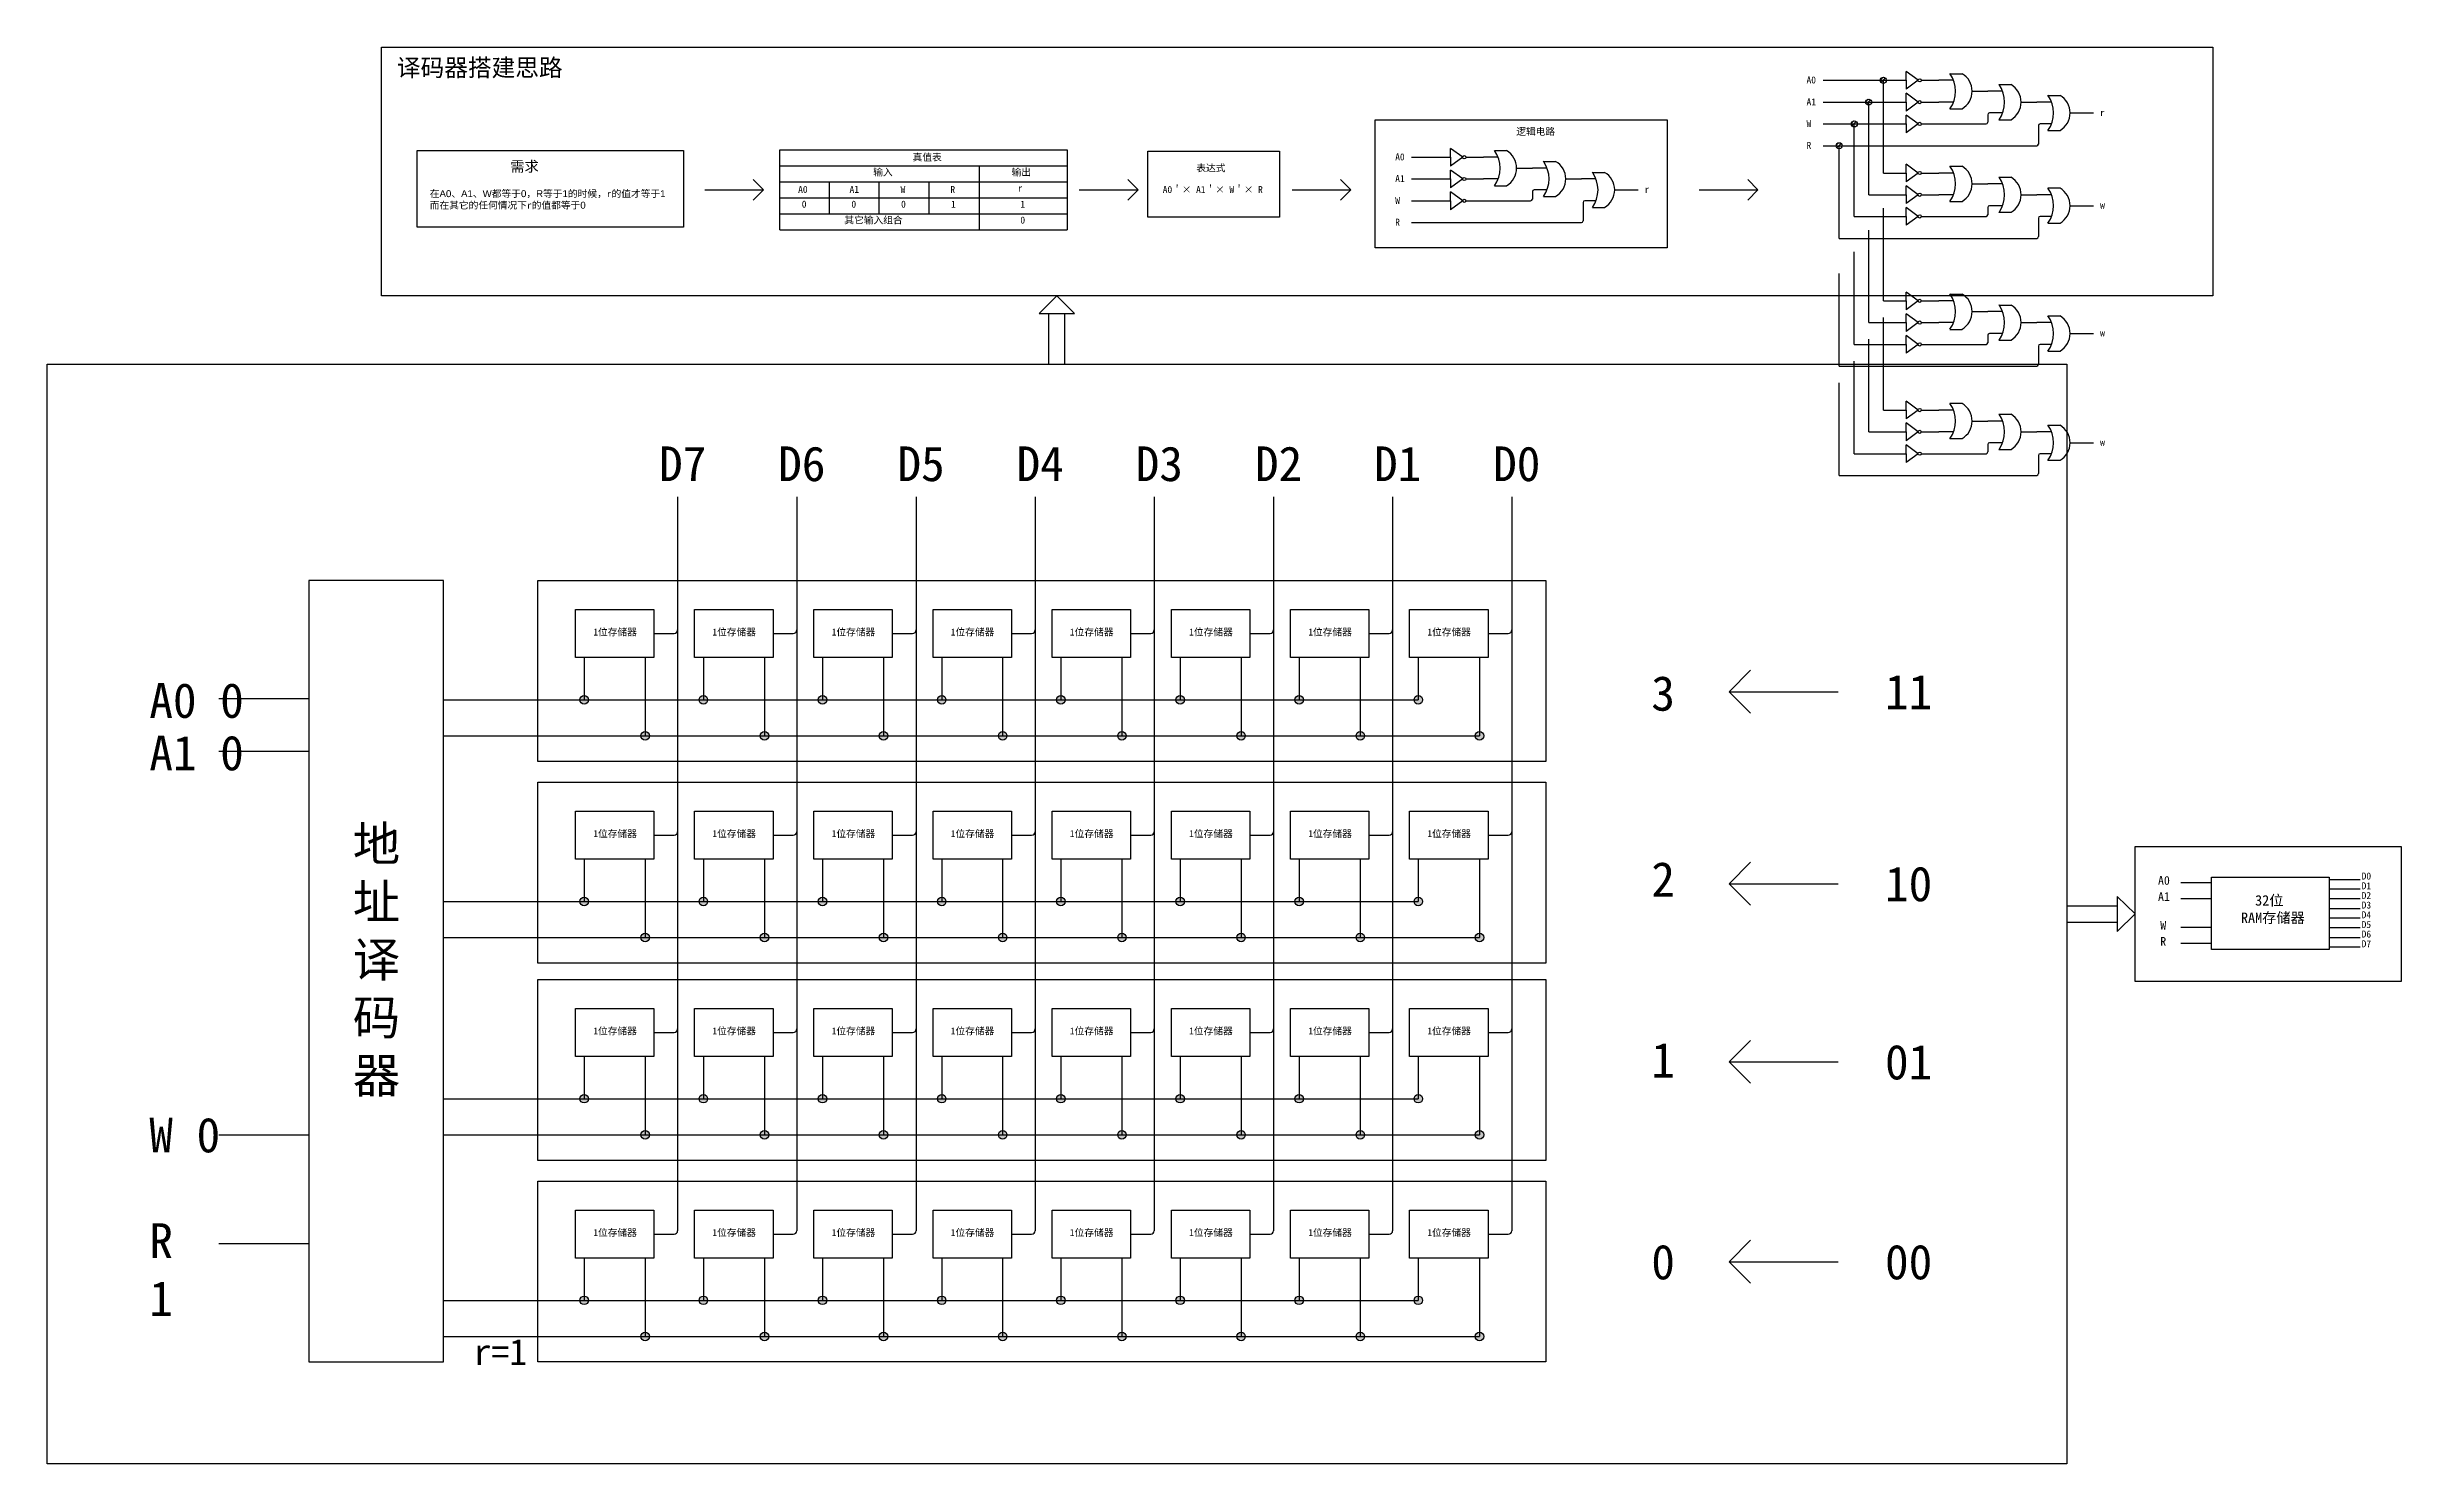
# Model space of a CAD drawing. Header units: inches. Extents: x -6 to 965, y -428 to -142.
# Drawn here: x 306.5 to 442.1, y -325 to -243.4 of the extents above; entities that cross this region are included whole.
import ezdxf

# ---------------------------------------------------------------- set-up
doc = ezdxf.new("R2010")
doc.units = ezdxf.units.IN
doc.header["$MEASUREMENT"] = 0
doc.styles.get("Standard").update_dxf_attribs({"font": 'arial.ttf'})

msp = doc.modelspace()

# ---------------------------------------------------------------- texts
at = {"color": 7, "true_color": 0xffffff, "attachment_point": 1}
for s, width, insert, char_height in [('{\\fSimSun|b0|i0|c134|p2;译码器搭建思路}', 16.2927, (326.65, -244.08), 1), ('{\\fSimSun|b0|i0|c134|p2;0}', 3.8373, (349.97, -252.24), 0.4), ('{\\fSimSun|b0|i0|c134|p2;         其它输入组合}', 9.1023, (349.97, -253.16), 0.4), ('{\\fSimSun|b0|i0|c134|p2;0}', 3.8373, (352.83, -252.24), 0.4), ('{\\fSimSun|b0|i0|c134|p2;0}', 3.8373, (355.69, -252.24), 0.4), ('{\\fSimSun|b0|i0|c134|p2;1}', 3.8373, (358.56, -252.24), 0.4), ('{\\fSimSun|b0|i0|c134|p2;0}', 3.8373, (362.56, -253.16), 0.4), ('{\\fSimSun|b0|i0|c134|p2;1}', 3.8373, (362.56, -252.24), 0.4)]:
    msp.add_mtext_dynamic_manual_height_columns(s, width=width, gutter_width=1, heights=[0], dxfattribs=dict(at, insert=insert, char_height=char_height))
at = {"color": 85, "true_color": 0x58ba48, "attachment_point": 1}
for s, width, heights, insert, char_height in [('{\\fSimSun|b0|i0|c134|p2;A0}', 3.8373, [0], (407.84, -245.09), 0.4), ('{\\fSimSun|b0|i0|c134|p2;A1}', 3.8373, [0], (407.84, -246.35), 0.4), ('{\\fSimSun|b0|i0|c134|p2;逻辑电路}', 3.8373, [0], (391.12, -248.06), 0.4), ('{\\fSimSun|b0|i0|c134|p2;W}', 3.8373, [0], (407.84, -247.6), 0.4), ('{\\fSimSun|b0|i0|c134|p2;r}', 3.8373, [0], (424.75, -246.97), 0.4), ('{\\fSimSun|b0|i0|c134|p2;R}', 3.8373, [0], (407.84, -248.86), 0.4), ('{\\fSimSun|b0|i0|c134|p2;                     \\H1.5x;需求\\H0.66667x;\\P\\P\\pi0.8;\\C256; 在\\fArial|b0|i0|c0|p34;A0\\fSimSun|b0|i0|c134|p2;、\\fArial|b0|i0|c0|p34;A1\\fSimSun|b0|i0|c134|p2;、\\fArial|b0|i0|c0|p34;W\\fSimSun|b0|i0|c134|p2;都等于\\fArial|b0|i0|c0|p34;0\\fSimSun|b0|i0|c134|p2;，\\fArial|b0|i0|c0|p34;R\\fSimSun|b0|i0|c134|p2;等于\\fArial|b0|i0|c0|p34;1\\fSimSun|b0|i0|c134|p2;的时候，r的值才等于\\fArial|b0|i0|c0|p34;1\\P\\fSimSun|b0|i0|c134|p2; 而在其它的任何情况下r的值都等于\\fArial|b0|i0|c0|p34;0}', 16.0769, [0], (327.47, -249.97), 0.4), ('{\\fSimSun|b0|i0|c134|p2; 真值表}', 3.8373, [0], (356.08, -249.54), 0.4), ('{\\fSimSun|b0|i0|c134|p2; 表达式}', 3.8373, [0], (372.42, -250.16), 0.4), ('{\\fSimSun|b0|i0|c134|p2;A0}', 3.8373, [0], (384.15, -249.52), 0.4), ('{\\fSimSun|b0|i0|c134|p2;A1}', 3.8373, [0], (384.15, -250.77), 0.4), ('{\\fSimSun|b0|i0|c134|p2;W}', 3.8373, [0], (384.15, -252.03), 0.4), ('{\\fSimSun|b0|i0|c134|p2;r}', 3.8373, [0], (398.52, -251.39), 0.4), ('{\\fSimSun|b0|i0|c134|p2;R}', 3.8373, [0], (384.15, -253.28), 0.4), ('{\\fSimSun|b0|i0|c134|p2;w}', 3.8373, [0], (424.75, -252.3), 0.4), ('{\\fSimSun|b0|i0|c134|p2;w}', 3.8373, [0], (424.75, -259.66), 0.4), ('{\\fSimSun|b0|i0|c134|p2;w}', 3.8373, [0], (424.75, -265.95), 0.4), ('{\\fSimSun|b0|i0|c134|p2;A0 0 }', 5.8798, [0], (312.39, -280.02), 2), ('{\\fSimSun|b0|i0|c134|p2;3}', 10.6916, [0], (398.9, -279.61), 2), ('{\\fSimSun|b0|i0|c134|p2;11}', 10.6916, [0], (412.36, -279.53), 2), ('{\\fSimSun|b0|i0|c134|p2;A1 0}', 5.8798, [0], (312.39, -283.04), 2), ('{\\fSimSun|b0|i0|c134|p2;地\\P址\\P译\\P码\\P器}', 10.6916, [0], (324.11, -288.27), 2), ('{\\fSimSun|b0|i0|c134|p2;2}', 10.6916, [0], (398.9, -290.32), 2), ('{\\fSimSun|b0|i0|c134|p2;10}', 10.6916, [0], (412.36, -290.58), 2), ('{\\fSimSun|b0|i0|c134|p2;   \\H0.83333x;A0}', 3.8373, [0], (426.86, -291.13), 0.6), ('{\\fSimSun|b0|i0|c134|p2;   \\H0.66667x;D0}', 3.8373, [0], (438.59, -290.93), 0.6), ('{\\fSimSun|b0|i0|c134|p2;   \\H0.83333x;A1}', 3.8373, [0], (426.86, -292.06), 0.6), ('{\\fSimSun|b0|i0|c134|p2;  32位\\PRAM存储器\\P }', 3.8373, [0], (432.86, -292.23), 0.6), ('{\\fSimSun|b0|i0|c134|p2;   \\H0.66667x;D1}', 3.8373, [0.6], (438.59, -291.49), 0.6), ('{\\fSimSun|b0|i0|c134|p2;   \\H0.66667x;D2}', 3.8373, [0], (438.59, -292.05), 0.6), ('{\\fSimSun|b0|i0|c134|p2;   \\H0.66667x;D3}', 3.8373, [0], (438.59, -292.6), 0.6), ('{\\fSimSun|b0|i0|c134|p2;   \\H0.83333x;W}', 3.8373, [0], (426.99, -293.71), 0.6), ('{\\fSimSun|b0|i0|c134|p2;   \\H0.66667x;D4}', 3.8373, [0], (438.59, -293.16), 0.6), ('{\\fSimSun|b0|i0|c134|p2;   \\H0.66667x;D5}', 3.8373, [0], (438.59, -293.72), 0.6), ('{\\fSimSun|b0|i0|c134|p2;   \\H0.83333x;R}', 3.8373, [0], (426.99, -294.64), 0.6), ('{\\fSimSun|b0|i0|c134|p2;   \\H0.66667x;D6}', 3.8373, [0], (438.59, -294.27), 0.6), ('{\\fSimSun|b0|i0|c134|p2;   \\H0.66667x;D7}', 3.8373, [0], (438.59, -294.83), 0.6), ('{\\fSimSun|b0|i0|c134|p2;1}', 10.6916, [0], (398.9, -300.73), 2), ('{\\fSimSun|b0|i0|c134|p2;01}', 10.6916, [0], (412.36, -300.84), 2), ('{\\fSimSun|b0|i0|c134|p2;W 0 }', 5.9583, [0], (312.39, -305.04), 2), ('{\\fSimSun|b0|i0|c134|p2;R 1}', 3.8373, [0], (312.39, -311.12), 2), ('{\\fSimSun|b0|i0|c134|p2;0}', 10.6916, [0], (398.9, -312.35), 2), ('{\\fSimSun|b0|i0|c134|p2;00}', 10.6916, [0], (412.36, -312.35), 2), ('{\\fSimSun|b0|i0|c134|p2;r=1 }', 3.8373, [0], (331.08, -317.78), 1.5)]:
    msp.add_mtext_dynamic_manual_height_columns(s, width=width, gutter_width=1, heights=heights, dxfattribs=dict(at, insert=insert, char_height=char_height))
at = {"color": 7, "char_height": 0.4, "attachment_point": 1}
for s, width, insert in [('{\\fSimSun|b0|i0|c134|p2;  输入}', 3.8373, (353.54, -250.4)), ('{\\fSimSun|b0|i0|c134|p2; 输出}', 3.8373, (361.78, -250.4)), ('{\\fSimSun|b0|i0|c134|p2;A0}', 3.8373, (349.76, -251.39)), ('{\\fSimSun|b0|i0|c134|p2;A1}', 3.8373, (352.72, -251.39)), ('{\\fSimSun|b0|i0|c134|p2;W}', 3.8373, (355.66, -251.4)), ('{\\fSimSun|b0|i0|c134|p2;R}', 3.8373, (358.53, -251.4)), ('{\\fSimSun|b0|i0|c134|p2;  r}', 3.8373, (361.87, -251.32)), ('{\\fSimSun|b0|i0|c134|p2;A0＇× A1＇× W＇× R}', 6.8717, (370.76, -251.4))]:
    msp.add_mtext_dynamic_manual_height_columns(s, width=width, gutter_width=1, heights=[0], dxfattribs=dict(at, insert=insert))
at = {"attachment_point": 1}
for s, width, insert, char_height in [('{\\fSimSun|b0|i0|c134|p2;D7}', 7.7972, (341.75, -266.39), 2), ('{\\fSimSun|b0|i0|c134|p2;D6}', 7.7972, (348.61, -266.39), 2), ('{\\fSimSun|b0|i0|c134|p2;D5}', 7.7972, (355.48, -266.39), 2), ('{\\fSimSun|b0|i0|c134|p2;D4}', 7.7972, (362.34, -266.39), 2), ('{\\fSimSun|b0|i0|c134|p2;D3}', 7.7972, (369.2, -266.39), 2), ('{\\fSimSun|b0|i0|c134|p2;D2}', 7.7972, (376.07, -266.39), 2), ('{\\fSimSun|b0|i0|c134|p2;D1}', 7.7972, (382.93, -266.39), 2), ('{\\fSimSun|b0|i0|c134|p2;D0}', 7.7972, (389.79, -266.39), 2), ('{\\fSimSun|b0|i0|c134|p2;1位存储器}', 3.8373, (337.96, -276.88), 0.4), ('{\\fSimSun|b0|i0|c134|p2;1位存储器}', 3.8373, (344.82, -276.88), 0.4), ('{\\fSimSun|b0|i0|c134|p2;1位存储器}', 3.8373, (351.69, -276.88), 0.4), ('{\\fSimSun|b0|i0|c134|p2;1位存储器}', 3.8373, (358.55, -276.88), 0.4), ('{\\fSimSun|b0|i0|c134|p2;1位存储器}', 3.8373, (365.41, -276.88), 0.4), ('{\\fSimSun|b0|i0|c134|p2;1位存储器}', 3.8373, (372.28, -276.88), 0.4), ('{\\fSimSun|b0|i0|c134|p2;1位存储器}', 3.8373, (379.14, -276.88), 0.4), ('{\\fSimSun|b0|i0|c134|p2;1位存储器}', 3.8373, (386, -276.88), 0.4), ('{\\fSimSun|b0|i0|c134|p2;1位存储器}', 3.8373, (337.96, -288.49), 0.4), ('{\\fSimSun|b0|i0|c134|p2;1位存储器}', 3.8373, (344.82, -288.49), 0.4), ('{\\fSimSun|b0|i0|c134|p2;1位存储器}', 3.8373, (351.69, -288.49), 0.4), ('{\\fSimSun|b0|i0|c134|p2;1位存储器}', 3.8373, (358.55, -288.49), 0.4), ('{\\fSimSun|b0|i0|c134|p2;1位存储器}', 3.8373, (365.41, -288.49), 0.4), ('{\\fSimSun|b0|i0|c134|p2;1位存储器}', 3.8373, (372.28, -288.49), 0.4), ('{\\fSimSun|b0|i0|c134|p2;1位存储器}', 3.8373, (379.14, -288.49), 0.4), ('{\\fSimSun|b0|i0|c134|p2;1位存储器}', 3.8373, (386, -288.49), 0.4), ('{\\fSimSun|b0|i0|c134|p2;1位存储器}', 3.8373, (337.96, -299.85), 0.4), ('{\\fSimSun|b0|i0|c134|p2;1位存储器}', 3.8373, (344.82, -299.85), 0.4), ('{\\fSimSun|b0|i0|c134|p2;1位存储器}', 3.8373, (351.69, -299.85), 0.4), ('{\\fSimSun|b0|i0|c134|p2;1位存储器}', 3.8373, (358.55, -299.85), 0.4), ('{\\fSimSun|b0|i0|c134|p2;1位存储器}', 3.8373, (365.41, -299.85), 0.4), ('{\\fSimSun|b0|i0|c134|p2;1位存储器}', 3.8373, (372.28, -299.85), 0.4), ('{\\fSimSun|b0|i0|c134|p2;1位存储器}', 3.8373, (379.14, -299.85), 0.4), ('{\\fSimSun|b0|i0|c134|p2;1位存储器}', 3.8373, (386, -299.85), 0.4), ('{\\fSimSun|b0|i0|c134|p2;1位存储器}', 3.8373, (337.96, -311.46), 0.4), ('{\\fSimSun|b0|i0|c134|p2;1位存储器}', 3.8373, (344.82, -311.46), 0.4), ('{\\fSimSun|b0|i0|c134|p2;1位存储器}', 3.8373, (351.69, -311.46), 0.4), ('{\\fSimSun|b0|i0|c134|p2;1位存储器}', 3.8373, (358.55, -311.46), 0.4), ('{\\fSimSun|b0|i0|c134|p2;1位存储器}', 3.8373, (365.41, -311.46), 0.4), ('{\\fSimSun|b0|i0|c134|p2;1位存储器}', 3.8373, (372.28, -311.46), 0.4), ('{\\fSimSun|b0|i0|c134|p2;1位存储器}', 3.8373, (379.14, -311.46), 0.4), ('{\\fSimSun|b0|i0|c134|p2;1位存储器}', 3.8373, (386, -311.46), 0.4)]:
    msp.add_mtext_dynamic_manual_height_columns(s, width=width, gutter_width=1, heights=[0], dxfattribs=dict(at, insert=insert, char_height=char_height))

# ---------------------------------------------------------------- hatches: boundary and pattern name
h = msp.add_hatch()
h.set_pattern_fill('ANSI32', color=256)
h.set_pattern_definition([(45, (0.3022, 0), (-0.26516504, 0.26516504), []), (45, (0.47898, 0), (-0.26516504, 0.26516504), [])])
h.paths.add_polyline_path([(412.1, -245.31), (412.27, -245.31), (412.44, -245.31, 1)])
h.paths.add_polyline_path([(412.44, -245.31), (412.27, -245.31), (412.27, -245.49, 0.414214)])
h.paths.add_polyline_path([(412.27, -245.31), (412.1, -245.31, 0.414214), (412.27, -245.49)])
h = msp.add_hatch()
h.set_pattern_fill('ANSI32', color=256)
h.set_pattern_definition([(45, (-0.54687, -1.2544), (-0.26516504, 0.26516504), []), (45, (-0.3701, -1.2544), (-0.26516504, 0.26516504), [])])
h.paths.add_polyline_path([(411.25, -246.57), (411.42, -246.57), (411.6, -246.57, 1)])
h.paths.add_polyline_path([(411.6, -246.57), (411.42, -246.57), (411.42, -246.74, 0.414214)])
h.paths.add_polyline_path([(411.42, -246.57), (411.25, -246.57, 0.414214), (411.42, -246.74)])
h = msp.add_hatch()
h.set_pattern_fill('ANSI32', color=256)
h.set_pattern_definition([(45, (-1.3815, -2.50878), (-0.26516504, 0.26516504), []), (45, (-1.20472, -2.50878), (-0.26516504, 0.26516504), [])])
h.paths.add_polyline_path([(410.41, -247.82), (410.59, -247.82), (410.76, -247.82, 1)])
h.paths.add_polyline_path([(410.76, -247.82), (410.59, -247.82), (410.59, -248, 0.414214)])
h.paths.add_polyline_path([(410.59, -247.82), (410.41, -247.82, 0.414214), (410.59, -248)])
h = msp.add_hatch()
h.set_pattern_fill('ANSI32', color=256)
h.set_pattern_definition([(45, (-2.24594, -3.76317), (-0.26516504, 0.26516504), []), (45, (-2.06916, -3.76317), (-0.26516504, 0.26516504), [])])
h.paths.add_polyline_path([(409.55, -249.08), (409.72, -249.08), (409.9, -249.08, 1)])
h.paths.add_polyline_path([(409.9, -249.08), (409.72, -249.08), (409.72, -249.25, 0.414214)])
h.paths.add_polyline_path([(409.72, -249.08), (409.55, -249.08, 0.414214), (409.72, -249.25)])
h = msp.add_hatch(color=256)
h.dxf.hatch_style = 1
h.paths.add_polyline_path([(337.44, -280.74), (337.44, -280.98), (337.68, -280.98, 0.414214)])
h.paths.add_polyline_path([(337.44, -280.74, 0.414214), (337.19, -280.98), (337.44, -280.98)])
h.paths.add_polyline_path([(337.68, -280.98), (337.44, -280.98), (337.19, -280.98, 1)])
h.paths.add_polyline_path([(340.95, -282.81, 0.414214), (340.71, -283.06), (340.95, -283.06)])
h.paths.add_polyline_path([(340.95, -282.81), (340.95, -283.06), (341.2, -283.06, 0.414214)])
h.paths.add_polyline_path([(341.2, -283.06), (340.95, -283.06), (340.71, -283.06, 1)])
h = msp.add_hatch(color=256)
h.dxf.hatch_style = 1
h.paths.add_polyline_path([(344.3, -280.74), (344.3, -280.98), (344.55, -280.98, 0.414214)])
h.paths.add_polyline_path([(344.3, -280.74, 0.414214), (344.06, -280.98), (344.3, -280.98)])
h.paths.add_polyline_path([(344.55, -280.98), (344.3, -280.98), (344.06, -280.98, 1)])
h.paths.add_polyline_path([(347.82, -282.81, 0.414214), (347.57, -283.06), (347.82, -283.06)])
h.paths.add_polyline_path([(347.82, -282.81), (347.82, -283.06), (348.06, -283.06, 0.414214)])
h.paths.add_polyline_path([(348.06, -283.06), (347.82, -283.06), (347.57, -283.06, 1)])
h = msp.add_hatch(color=256)
h.dxf.hatch_style = 1
h.paths.add_polyline_path([(351.16, -280.74), (351.16, -280.98), (351.41, -280.98, 0.414214)])
h.paths.add_polyline_path([(351.16, -280.74, 0.414214), (350.92, -280.98), (351.16, -280.98)])
h.paths.add_polyline_path([(351.41, -280.98), (351.16, -280.98), (350.92, -280.98, 1)])
h.paths.add_polyline_path([(354.68, -282.81, 0.414214), (354.44, -283.06), (354.68, -283.06)])
h.paths.add_polyline_path([(354.68, -282.81), (354.68, -283.06), (354.93, -283.06, 0.414214)])
h.paths.add_polyline_path([(354.93, -283.06), (354.68, -283.06), (354.44, -283.06, 1)])
h = msp.add_hatch(color=256)
h.dxf.hatch_style = 1
h.paths.add_polyline_path([(358.03, -280.74), (358.03, -280.98), (358.27, -280.98, 0.414214)])
h.paths.add_polyline_path([(358.03, -280.74, 0.414214), (357.78, -280.98), (358.03, -280.98)])
h.paths.add_polyline_path([(358.27, -280.98), (358.03, -280.98), (357.78, -280.98, 1)])
h.paths.add_polyline_path([(361.54, -282.81, 0.414214), (361.3, -283.06), (361.54, -283.06)])
h.paths.add_polyline_path([(361.54, -282.81), (361.54, -283.06), (361.79, -283.06, 0.414214)])
h.paths.add_polyline_path([(361.79, -283.06), (361.54, -283.06), (361.3, -283.06, 1)])
h = msp.add_hatch(color=256)
h.dxf.hatch_style = 1
h.paths.add_polyline_path([(364.89, -280.74), (364.89, -280.98), (365.14, -280.98, 0.414214)])
h.paths.add_polyline_path([(364.89, -280.74, 0.414214), (364.65, -280.98), (364.89, -280.98)])
h.paths.add_polyline_path([(365.14, -280.98), (364.89, -280.98), (364.65, -280.98, 1)])
h.paths.add_polyline_path([(368.41, -282.81, 0.414214), (368.16, -283.06), (368.41, -283.06)])
h.paths.add_polyline_path([(368.41, -282.81), (368.41, -283.06), (368.65, -283.06, 0.414214)])
h.paths.add_polyline_path([(368.65, -283.06), (368.41, -283.06), (368.16, -283.06, 1)])
h = msp.add_hatch(color=256)
h.dxf.hatch_style = 1
h.paths.add_polyline_path([(371.76, -280.74), (371.76, -280.98), (372, -280.98, 0.414214)])
h.paths.add_polyline_path([(371.76, -280.74, 0.414214), (371.51, -280.98), (371.76, -280.98)])
h.paths.add_polyline_path([(372, -280.98), (371.76, -280.98), (371.51, -280.98, 1)])
h.paths.add_polyline_path([(375.27, -282.81, 0.414214), (375.03, -283.06), (375.27, -283.06)])
h.paths.add_polyline_path([(375.27, -282.81), (375.27, -283.06), (375.52, -283.06, 0.414214)])
h.paths.add_polyline_path([(375.52, -283.06), (375.27, -283.06), (375.03, -283.06, 1)])
h = msp.add_hatch(color=256)
h.dxf.hatch_style = 1
h.paths.add_polyline_path([(378.62, -280.74), (378.62, -280.98), (378.86, -280.98, 0.414214)])
h.paths.add_polyline_path([(378.62, -280.74, 0.414214), (378.37, -280.98), (378.62, -280.98)])
h.paths.add_polyline_path([(378.86, -280.98), (378.62, -280.98), (378.37, -280.98, 1)])
h.paths.add_polyline_path([(382.14, -282.81, 0.414214), (381.89, -283.06), (382.14, -283.06)])
h.paths.add_polyline_path([(382.14, -282.81), (382.14, -283.06), (382.38, -283.06, 0.414214)])
h.paths.add_polyline_path([(382.38, -283.06), (382.14, -283.06), (381.89, -283.06, 1)])
h = msp.add_hatch(color=256)
h.dxf.hatch_style = 1
h.paths.add_polyline_path([(385.48, -280.74), (385.48, -280.98), (385.73, -280.98, 0.414214)])
h.paths.add_polyline_path([(385.48, -280.74, 0.414214), (385.24, -280.98), (385.48, -280.98)])
h.paths.add_polyline_path([(385.73, -280.98), (385.48, -280.98), (385.24, -280.98, 1)])
h.paths.add_polyline_path([(389, -282.81, 0.414214), (388.75, -283.06), (389, -283.06)])
h.paths.add_polyline_path([(389, -282.81), (389, -283.06), (389.24, -283.06, 0.414214)])
h.paths.add_polyline_path([(389.24, -283.06), (389, -283.06), (388.75, -283.06, 1)])
h = msp.add_hatch(color=256)
h.dxf.hatch_style = 1
h.paths.add_polyline_path([(337.44, -292.35), (337.44, -292.6), (337.68, -292.6, 0.414214)])
h.paths.add_polyline_path([(337.44, -292.35, 0.414214), (337.19, -292.6), (337.44, -292.6)])
h.paths.add_polyline_path([(337.68, -292.6), (337.44, -292.6), (337.19, -292.6, 1)])
h.paths.add_polyline_path([(340.95, -294.43, 0.414214), (340.71, -294.67), (340.95, -294.67)])
h.paths.add_polyline_path([(340.95, -294.43), (340.95, -294.67), (341.2, -294.67, 0.414214)])
h.paths.add_polyline_path([(341.2, -294.67), (340.95, -294.67), (340.71, -294.67, 1)])
h = msp.add_hatch(color=256)
h.dxf.hatch_style = 1
h.paths.add_polyline_path([(344.3, -292.35), (344.3, -292.6), (344.55, -292.6, 0.414214)])
h.paths.add_polyline_path([(344.3, -292.35, 0.414214), (344.06, -292.6), (344.3, -292.6)])
h.paths.add_polyline_path([(344.55, -292.6), (344.3, -292.6), (344.06, -292.6, 1)])
h.paths.add_polyline_path([(347.82, -294.43, 0.414214), (347.57, -294.67), (347.82, -294.67)])
h.paths.add_polyline_path([(347.82, -294.43), (347.82, -294.67), (348.06, -294.67, 0.414214)])
h.paths.add_polyline_path([(348.06, -294.67), (347.82, -294.67), (347.57, -294.67, 1)])
h = msp.add_hatch(color=256)
h.dxf.hatch_style = 1
h.paths.add_polyline_path([(351.16, -292.35), (351.16, -292.6), (351.41, -292.6, 0.414214)])
h.paths.add_polyline_path([(351.16, -292.35, 0.414214), (350.92, -292.6), (351.16, -292.6)])
h.paths.add_polyline_path([(351.41, -292.6), (351.16, -292.6), (350.92, -292.6, 1)])
h.paths.add_polyline_path([(354.68, -294.43, 0.414214), (354.44, -294.67), (354.68, -294.67)])
h.paths.add_polyline_path([(354.68, -294.43), (354.68, -294.67), (354.93, -294.67, 0.414214)])
h.paths.add_polyline_path([(354.93, -294.67), (354.68, -294.67), (354.44, -294.67, 1)])
h = msp.add_hatch(color=256)
h.dxf.hatch_style = 1
h.paths.add_polyline_path([(358.03, -292.35), (358.03, -292.6), (358.27, -292.6, 0.414214)])
h.paths.add_polyline_path([(358.03, -292.35, 0.414214), (357.78, -292.6), (358.03, -292.6)])
h.paths.add_polyline_path([(358.27, -292.6), (358.03, -292.6), (357.78, -292.6, 1)])
h.paths.add_polyline_path([(361.54, -294.43, 0.414214), (361.3, -294.67), (361.54, -294.67)])
h.paths.add_polyline_path([(361.54, -294.43), (361.54, -294.67), (361.79, -294.67, 0.414214)])
h.paths.add_polyline_path([(361.79, -294.67), (361.54, -294.67), (361.3, -294.67, 1)])
h = msp.add_hatch(color=256)
h.dxf.hatch_style = 1
h.paths.add_polyline_path([(364.89, -292.35), (364.89, -292.6), (365.14, -292.6, 0.414214)])
h.paths.add_polyline_path([(364.89, -292.35, 0.414214), (364.65, -292.6), (364.89, -292.6)])
h.paths.add_polyline_path([(365.14, -292.6), (364.89, -292.6), (364.65, -292.6, 1)])
h.paths.add_polyline_path([(368.41, -294.43, 0.414214), (368.16, -294.67), (368.41, -294.67)])
h.paths.add_polyline_path([(368.41, -294.43), (368.41, -294.67), (368.65, -294.67, 0.414214)])
h.paths.add_polyline_path([(368.65, -294.67), (368.41, -294.67), (368.16, -294.67, 1)])
h = msp.add_hatch(color=256)
h.dxf.hatch_style = 1
h.paths.add_polyline_path([(371.76, -292.35), (371.76, -292.6), (372, -292.6, 0.414214)])
h.paths.add_polyline_path([(371.76, -292.35, 0.414214), (371.51, -292.6), (371.76, -292.6)])
h.paths.add_polyline_path([(372, -292.6), (371.76, -292.6), (371.51, -292.6, 1)])
h.paths.add_polyline_path([(375.27, -294.43, 0.414214), (375.03, -294.67), (375.27, -294.67)])
h.paths.add_polyline_path([(375.27, -294.43), (375.27, -294.67), (375.52, -294.67, 0.414214)])
h.paths.add_polyline_path([(375.52, -294.67), (375.27, -294.67), (375.03, -294.67, 1)])
h = msp.add_hatch(color=256)
h.dxf.hatch_style = 1
h.paths.add_polyline_path([(378.62, -292.35), (378.62, -292.6), (378.86, -292.6, 0.414214)])
h.paths.add_polyline_path([(378.62, -292.35, 0.414214), (378.37, -292.6), (378.62, -292.6)])
h.paths.add_polyline_path([(378.86, -292.6), (378.62, -292.6), (378.37, -292.6, 1)])
h.paths.add_polyline_path([(382.14, -294.43, 0.414214), (381.89, -294.67), (382.14, -294.67)])
h.paths.add_polyline_path([(382.14, -294.43), (382.14, -294.67), (382.38, -294.67, 0.414214)])
h.paths.add_polyline_path([(382.38, -294.67), (382.14, -294.67), (381.89, -294.67, 1)])
h = msp.add_hatch(color=256)
h.dxf.hatch_style = 1
h.paths.add_polyline_path([(385.48, -292.35), (385.48, -292.6), (385.73, -292.6, 0.414214)])
h.paths.add_polyline_path([(385.48, -292.35, 0.414214), (385.24, -292.6), (385.48, -292.6)])
h.paths.add_polyline_path([(385.73, -292.6), (385.48, -292.6), (385.24, -292.6, 1)])
h.paths.add_polyline_path([(389, -294.43, 0.414214), (388.75, -294.67), (389, -294.67)])
h.paths.add_polyline_path([(389, -294.43), (389, -294.67), (389.24, -294.67, 0.414214)])
h.paths.add_polyline_path([(389.24, -294.67), (389, -294.67), (388.75, -294.67, 1)])
h = msp.add_hatch(color=256)
h.dxf.hatch_style = 1
h.paths.add_polyline_path([(337.44, -303.71), (337.44, -303.95), (337.68, -303.95, 0.414214)])
h.paths.add_polyline_path([(337.44, -303.71, 0.414214), (337.19, -303.95), (337.44, -303.95)])
h.paths.add_polyline_path([(337.68, -303.95), (337.44, -303.95), (337.19, -303.95, 1)])
h.paths.add_polyline_path([(340.95, -305.78, 0.414214), (340.71, -306.03), (340.95, -306.03)])
h.paths.add_polyline_path([(340.95, -305.78), (340.95, -306.03), (341.2, -306.03, 0.414214)])
h.paths.add_polyline_path([(341.2, -306.03), (340.95, -306.03), (340.71, -306.03, 1)])
h = msp.add_hatch(color=256)
h.dxf.hatch_style = 1
h.paths.add_polyline_path([(344.3, -303.71), (344.3, -303.95), (344.55, -303.95, 0.414214)])
h.paths.add_polyline_path([(344.3, -303.71, 0.414214), (344.06, -303.95), (344.3, -303.95)])
h.paths.add_polyline_path([(344.55, -303.95), (344.3, -303.95), (344.06, -303.95, 1)])
h.paths.add_polyline_path([(347.82, -305.78, 0.414214), (347.57, -306.03), (347.82, -306.03)])
h.paths.add_polyline_path([(347.82, -305.78), (347.82, -306.03), (348.06, -306.03, 0.414214)])
h.paths.add_polyline_path([(348.06, -306.03), (347.82, -306.03), (347.57, -306.03, 1)])
h = msp.add_hatch(color=256)
h.dxf.hatch_style = 1
h.paths.add_polyline_path([(351.16, -303.71), (351.16, -303.95), (351.41, -303.95, 0.414214)])
h.paths.add_polyline_path([(351.16, -303.71, 0.414214), (350.92, -303.95), (351.16, -303.95)])
h.paths.add_polyline_path([(351.41, -303.95), (351.16, -303.95), (350.92, -303.95, 1)])
h.paths.add_polyline_path([(354.68, -305.78, 0.414214), (354.44, -306.03), (354.68, -306.03)])
h.paths.add_polyline_path([(354.68, -305.78), (354.68, -306.03), (354.93, -306.03, 0.414214)])
h.paths.add_polyline_path([(354.93, -306.03), (354.68, -306.03), (354.44, -306.03, 1)])
h = msp.add_hatch(color=256)
h.dxf.hatch_style = 1
h.paths.add_polyline_path([(358.03, -303.71), (358.03, -303.95), (358.27, -303.95, 0.414214)])
h.paths.add_polyline_path([(358.03, -303.71, 0.414214), (357.78, -303.95), (358.03, -303.95)])
h.paths.add_polyline_path([(358.27, -303.95), (358.03, -303.95), (357.78, -303.95, 1)])
h.paths.add_polyline_path([(361.54, -305.78, 0.414214), (361.3, -306.03), (361.54, -306.03)])
h.paths.add_polyline_path([(361.54, -305.78), (361.54, -306.03), (361.79, -306.03, 0.414214)])
h.paths.add_polyline_path([(361.79, -306.03), (361.54, -306.03), (361.3, -306.03, 1)])
h = msp.add_hatch(color=256)
h.dxf.hatch_style = 1
h.paths.add_polyline_path([(364.89, -303.71), (364.89, -303.95), (365.14, -303.95, 0.414214)])
h.paths.add_polyline_path([(364.89, -303.71, 0.414214), (364.65, -303.95), (364.89, -303.95)])
h.paths.add_polyline_path([(365.14, -303.95), (364.89, -303.95), (364.65, -303.95, 1)])
h.paths.add_polyline_path([(368.41, -305.78, 0.414214), (368.16, -306.03), (368.41, -306.03)])
h.paths.add_polyline_path([(368.41, -305.78), (368.41, -306.03), (368.65, -306.03, 0.414214)])
h.paths.add_polyline_path([(368.65, -306.03), (368.41, -306.03), (368.16, -306.03, 1)])
h = msp.add_hatch(color=256)
h.dxf.hatch_style = 1
h.paths.add_polyline_path([(371.76, -303.71), (371.76, -303.95), (372, -303.95, 0.414214)])
h.paths.add_polyline_path([(371.76, -303.71, 0.414214), (371.51, -303.95), (371.76, -303.95)])
h.paths.add_polyline_path([(372, -303.95), (371.76, -303.95), (371.51, -303.95, 1)])
h.paths.add_polyline_path([(375.27, -305.78, 0.414214), (375.03, -306.03), (375.27, -306.03)])
h.paths.add_polyline_path([(375.27, -305.78), (375.27, -306.03), (375.52, -306.03, 0.414214)])
h.paths.add_polyline_path([(375.52, -306.03), (375.27, -306.03), (375.03, -306.03, 1)])
h = msp.add_hatch(color=256)
h.dxf.hatch_style = 1
h.paths.add_polyline_path([(378.62, -303.71), (378.62, -303.95), (378.86, -303.95, 0.414214)])
h.paths.add_polyline_path([(378.62, -303.71, 0.414214), (378.37, -303.95), (378.62, -303.95)])
h.paths.add_polyline_path([(378.86, -303.95), (378.62, -303.95), (378.37, -303.95, 1)])
h.paths.add_polyline_path([(382.14, -305.78, 0.414214), (381.89, -306.03), (382.14, -306.03)])
h.paths.add_polyline_path([(382.14, -305.78), (382.14, -306.03), (382.38, -306.03, 0.414214)])
h.paths.add_polyline_path([(382.38, -306.03), (382.14, -306.03), (381.89, -306.03, 1)])
h = msp.add_hatch(color=256)
h.dxf.hatch_style = 1
h.paths.add_polyline_path([(385.48, -303.71), (385.48, -303.95), (385.73, -303.95, 0.414214)])
h.paths.add_polyline_path([(385.48, -303.71, 0.414214), (385.24, -303.95), (385.48, -303.95)])
h.paths.add_polyline_path([(385.73, -303.95), (385.48, -303.95), (385.24, -303.95, 1)])
h.paths.add_polyline_path([(389, -305.78, 0.414214), (388.75, -306.03), (389, -306.03)])
h.paths.add_polyline_path([(389, -305.78), (389, -306.03), (389.24, -306.03, 0.414214)])
h.paths.add_polyline_path([(389.24, -306.03), (389, -306.03), (388.75, -306.03, 1)])
h = msp.add_hatch(color=256)
h.dxf.hatch_style = 1
h.paths.add_polyline_path([(337.44, -315.32), (337.44, -315.56), (337.68, -315.56, 0.414214)])
h.paths.add_polyline_path([(337.44, -315.32, 0.414214), (337.19, -315.56), (337.44, -315.56)])
h.paths.add_polyline_path([(337.68, -315.56), (337.44, -315.56), (337.19, -315.56, 1)])
h.paths.add_polyline_path([(340.95, -317.4, 0.414214), (340.71, -317.64), (340.95, -317.64)])
h.paths.add_polyline_path([(340.95, -317.4), (340.95, -317.64), (341.2, -317.64, 0.414214)])
h.paths.add_polyline_path([(341.2, -317.64), (340.95, -317.64), (340.71, -317.64, 1)])
h = msp.add_hatch(color=256)
h.dxf.hatch_style = 1
h.paths.add_polyline_path([(344.3, -315.32), (344.3, -315.56), (344.55, -315.56, 0.414214)])
h.paths.add_polyline_path([(344.3, -315.32, 0.414214), (344.06, -315.56), (344.3, -315.56)])
h.paths.add_polyline_path([(344.55, -315.56), (344.3, -315.56), (344.06, -315.56, 1)])
h.paths.add_polyline_path([(347.82, -317.4, 0.414214), (347.57, -317.64), (347.82, -317.64)])
h.paths.add_polyline_path([(347.82, -317.4), (347.82, -317.64), (348.06, -317.64, 0.414214)])
h.paths.add_polyline_path([(348.06, -317.64), (347.82, -317.64), (347.57, -317.64, 1)])
h = msp.add_hatch(color=256)
h.dxf.hatch_style = 1
h.paths.add_polyline_path([(351.16, -315.32), (351.16, -315.56), (351.41, -315.56, 0.414214)])
h.paths.add_polyline_path([(351.16, -315.32, 0.414214), (350.92, -315.56), (351.16, -315.56)])
h.paths.add_polyline_path([(351.41, -315.56), (351.16, -315.56), (350.92, -315.56, 1)])
h.paths.add_polyline_path([(354.68, -317.4, 0.414214), (354.44, -317.64), (354.68, -317.64)])
h.paths.add_polyline_path([(354.68, -317.4), (354.68, -317.64), (354.93, -317.64, 0.414214)])
h.paths.add_polyline_path([(354.93, -317.64), (354.68, -317.64), (354.44, -317.64, 1)])
h = msp.add_hatch(color=256)
h.dxf.hatch_style = 1
h.paths.add_polyline_path([(358.03, -315.32), (358.03, -315.56), (358.27, -315.56, 0.414214)])
h.paths.add_polyline_path([(358.03, -315.32, 0.414214), (357.78, -315.56), (358.03, -315.56)])
h.paths.add_polyline_path([(358.27, -315.56), (358.03, -315.56), (357.78, -315.56, 1)])
h.paths.add_polyline_path([(361.54, -317.4, 0.414214), (361.3, -317.64), (361.54, -317.64)])
h.paths.add_polyline_path([(361.54, -317.4), (361.54, -317.64), (361.79, -317.64, 0.414214)])
h.paths.add_polyline_path([(361.79, -317.64), (361.54, -317.64), (361.3, -317.64, 1)])
h = msp.add_hatch(color=256)
h.dxf.hatch_style = 1
h.paths.add_polyline_path([(364.89, -315.32), (364.89, -315.56), (365.14, -315.56, 0.414214)])
h.paths.add_polyline_path([(364.89, -315.32, 0.414214), (364.65, -315.56), (364.89, -315.56)])
h.paths.add_polyline_path([(365.14, -315.56), (364.89, -315.56), (364.65, -315.56, 1)])
h.paths.add_polyline_path([(368.41, -317.4, 0.414214), (368.16, -317.64), (368.41, -317.64)])
h.paths.add_polyline_path([(368.41, -317.4), (368.41, -317.64), (368.65, -317.64, 0.414214)])
h.paths.add_polyline_path([(368.65, -317.64), (368.41, -317.64), (368.16, -317.64, 1)])
h = msp.add_hatch(color=256)
h.dxf.hatch_style = 1
h.paths.add_polyline_path([(371.76, -315.32), (371.76, -315.56), (372, -315.56, 0.414214)])
h.paths.add_polyline_path([(371.76, -315.32, 0.414214), (371.51, -315.56), (371.76, -315.56)])
h.paths.add_polyline_path([(372, -315.56), (371.76, -315.56), (371.51, -315.56, 1)])
h.paths.add_polyline_path([(375.27, -317.4, 0.414214), (375.03, -317.64), (375.27, -317.64)])
h.paths.add_polyline_path([(375.27, -317.4), (375.27, -317.64), (375.52, -317.64, 0.414214)])
h.paths.add_polyline_path([(375.52, -317.64), (375.27, -317.64), (375.03, -317.64, 1)])
h = msp.add_hatch(color=256)
h.dxf.hatch_style = 1
h.paths.add_polyline_path([(378.62, -315.32), (378.62, -315.56), (378.86, -315.56, 0.414214)])
h.paths.add_polyline_path([(378.62, -315.32, 0.414214), (378.37, -315.56), (378.62, -315.56)])
h.paths.add_polyline_path([(378.86, -315.56), (378.62, -315.56), (378.37, -315.56, 1)])
h.paths.add_polyline_path([(382.14, -317.4, 0.414214), (381.89, -317.64), (382.14, -317.64)])
h.paths.add_polyline_path([(382.14, -317.4), (382.14, -317.64), (382.38, -317.64, 0.414214)])
h.paths.add_polyline_path([(382.38, -317.64), (382.14, -317.64), (381.89, -317.64, 1)])
h = msp.add_hatch(color=256)
h.dxf.hatch_style = 1
h.paths.add_polyline_path([(385.48, -315.32), (385.48, -315.56), (385.73, -315.56, 0.414214)])
h.paths.add_polyline_path([(385.48, -315.32, 0.414214), (385.24, -315.56), (385.48, -315.56)])
h.paths.add_polyline_path([(385.73, -315.56), (385.48, -315.56), (385.24, -315.56, 1)])
h.paths.add_polyline_path([(389, -317.4, 0.414214), (388.75, -317.64), (389, -317.64)])
h.paths.add_polyline_path([(389, -317.4), (389, -317.64), (389.24, -317.64, 0.414214)])
h.paths.add_polyline_path([(389.24, -317.64), (389, -317.64), (388.75, -317.64, 1)])

# ---------------------------------------------------------------- linework, layer by layer
for p, q in [((408.79, -245.31), (412.27, -245.31)), ((412.27, -245.31), (413.57, -245.31)), ((412.27, -250.65), (412.27, -245.31)), ((413.57, -245.31), (413.57, -244.8)), ((414.27, -245.31), (413.57, -244.8)), ((413.57, -245.31), (413.57, -245.82)), ((414.27, -245.31), (413.57, -245.82)), ((414.45, -245.31), (415.46, -245.31)), ((416.3, -245.31), (415.46, -245.31)), ((416.1, -244.93), (416.8, -244.93)), ((408.79, -246.57), (412.27, -246.57)), ((411.42, -251.9), (411.42, -246.57)), ((412.27, -246.57), (413.57, -246.57)), ((413.57, -246.57), (413.57, -246.06)), ((414.27, -246.57), (413.57, -246.06)), ((413.57, -246.57), (413.57, -247.08)), ((414.27, -246.57), (413.57, -247.08)), ((414.45, -246.57), (415.46, -246.57)), ((416.3, -246.57), (415.46, -246.57)), ((417.38, -245.94), (418.28, -245.94)), ((419.13, -245.94), (418.28, -245.94)), ((418.92, -245.56), (419.62, -245.56)), ((420.2, -246.57), (421.1, -246.57)), ((421.95, -246.57), (421.1, -246.57)), ((421.74, -246.18), (422.44, -246.18)), ((408.79, -247.82), (412.27, -247.82)), ((410.59, -253.15), (410.59, -247.82)), ((412.27, -247.82), (413.57, -247.82)), ((413.57, -247.82), (413.57, -247.31)), ((414.27, -247.82), (413.57, -247.31)), ((413.57, -247.82), (413.57, -248.33)), ((414.27, -247.82), (413.57, -248.33)), ((414.45, -247.82), (418.18, -247.82)), ((416.1, -246.95), (416.8, -246.95)), ((418.28, -247.29), (418.28, -247.72)), ((419.13, -247.19), (418.38, -247.19)), ((418.92, -247.58), (419.62, -247.58)), ((421.2, -247.92), (421.2, -248.98)), ((421.95, -247.82), (421.3, -247.82)), ((423.02, -247.19), (424.37, -247.19)), ((348.7, -253.92), (348.7, -249.31)), ((365.26, -249.31), (365.26, -253.92)), ((387.33, -249.74), (387.33, -249.23)), ((388.04, -249.74), (387.33, -249.23)), ((389.87, -249.35), (390.57, -249.35)), ((408.79, -249.08), (412.27, -249.08)), ((409.72, -254.41), (409.72, -249.08)), ((412.27, -249.08), (413.57, -249.08)), ((413.57, -249.08), (421.1, -249.08)), ((421.74, -248.21), (422.44, -248.21)), ((348.7, -250.23), (365.26, -250.23)), ((360.19, -250.23), (360.19, -253.92)), ((385.09, -249.74), (386.04, -249.74)), ((386.04, -249.74), (387.33, -249.74)), ((387.33, -249.74), (387.33, -250.25)), ((388.04, -249.74), (387.33, -250.25)), ((387.33, -250.99), (387.33, -250.48)), ((388.04, -250.99), (387.33, -250.48)), ((388.22, -249.74), (389.23, -249.74)), ((390.07, -249.74), (389.23, -249.74)), ((391.15, -250.37), (392.05, -250.37)), ((392.89, -250.37), (392.05, -250.37)), ((392.69, -249.98), (393.39, -249.98)), ((395.51, -250.61), (396.21, -250.61)), ((412.27, -250.65), (413.57, -250.65)), ((413.57, -250.65), (413.57, -250.13)), ((414.27, -250.65), (413.57, -250.13)), ((413.57, -250.65), (413.57, -251.16)), ((414.27, -250.65), (413.57, -251.16)), ((414.45, -250.65), (415.46, -250.65)), ((416.3, -250.65), (415.46, -250.65)), ((416.1, -250.26), (416.8, -250.26)), ((348.7, -252.08), (365.26, -252.08)), ((351.56, -253), (351.56, -251.16)), ((354.43, -253), (354.43, -251.16)), ((357.29, -251.16), (357.29, -253)), ((385.09, -250.99), (386.04, -250.99)), ((386.04, -250.99), (387.33, -250.99)), ((387.33, -250.99), (387.33, -251.5)), ((388.04, -250.99), (387.33, -251.5)), ((387.33, -252.25), (387.33, -251.74)), ((388.04, -252.25), (387.33, -251.74)), ((388.22, -250.99), (389.23, -250.99)), ((390.07, -250.99), (389.23, -250.99)), ((389.87, -251.38), (390.57, -251.38)), ((392.05, -251.72), (392.05, -252.15)), ((392.89, -251.62), (392.15, -251.62)), ((392.69, -252.01), (393.39, -252.01)), ((393.97, -250.99), (394.87, -250.99)), ((395.71, -250.99), (394.87, -250.99)), ((396.79, -251.62), (398.14, -251.62)), ((411.42, -251.9), (413.57, -251.9)), ((413.57, -251.9), (413.57, -251.39)), ((414.27, -251.9), (413.57, -251.39)), ((413.57, -251.9), (413.57, -252.41)), ((414.27, -251.9), (413.57, -252.41)), ((414.45, -251.9), (415.46, -251.9)), ((416.3, -251.9), (415.46, -251.9)), ((417.38, -251.27), (418.28, -251.27)), ((419.13, -251.27), (418.28, -251.27)), ((418.92, -250.89), (419.62, -250.89)), ((420.2, -251.9), (421.1, -251.9)), ((421.95, -251.9), (421.1, -251.9)), ((421.74, -251.51), (422.44, -251.51)), ((348.7, -253), (365.26, -253)), ((385.09, -252.25), (386.04, -252.25)), ((385.09, -253.5), (386.04, -253.5)), ((386.04, -252.25), (387.33, -252.25)), ((386.04, -253.5), (387.33, -253.5)), ((387.33, -252.25), (387.33, -252.76)), ((388.04, -252.25), (387.33, -252.76)), ((387.33, -253.5), (394.87, -253.5)), ((388.22, -252.25), (391.95, -252.25)), ((394.97, -252.35), (394.97, -253.4)), ((395.71, -252.25), (395.07, -252.25)), ((395.51, -252.63), (396.21, -252.63)), ((410.59, -253.15), (413.57, -253.15)), ((412.27, -258.01), (412.27, -252.67)), ((413.57, -253.15), (413.57, -252.64)), ((414.27, -253.15), (413.57, -252.64)), ((413.57, -253.15), (413.57, -253.66)), ((414.27, -253.15), (413.57, -253.66)), ((414.45, -253.15), (418.18, -253.15)), ((416.1, -252.29), (416.8, -252.29)), ((418.28, -252.63), (418.28, -253.05)), ((419.13, -252.53), (418.38, -252.53)), ((418.92, -252.91), (419.62, -252.91)), ((421.2, -253.25), (421.2, -254.31)), ((421.95, -253.15), (421.3, -253.15)), ((423.02, -252.53), (424.37, -252.53)), ((348.7, -253.92), (365.26, -253.92)), ((409.72, -254.41), (413.57, -254.41)), ((411.42, -259.26), (411.42, -253.93)), ((413.57, -254.41), (421.1, -254.41)), ((421.74, -253.54), (422.44, -253.54)), ((410.59, -260.52), (410.59, -255.18)), ((409.72, -261.77), (409.72, -256.44)), ((413.57, -258.01), (413.57, -257.5)), ((414.27, -258.01), (413.57, -257.5)), ((412.27, -258.01), (413.57, -258.01)), ((413.57, -258.01), (413.57, -258.52)), ((414.27, -258.01), (413.57, -258.52)), ((413.57, -259.26), (413.57, -258.75)), ((414.27, -259.26), (413.57, -258.75)), ((414.45, -258.01), (415.46, -258.01)), ((416.3, -258.01), (415.46, -258.01)), ((416.1, -257.62), (416.8, -257.62)), ((417.38, -258.63), (418.28, -258.63)), ((419.13, -258.63), (418.28, -258.63)), ((418.92, -258.25), (419.62, -258.25)), ((421.74, -258.88), (422.44, -258.88)), ((411.42, -259.26), (413.57, -259.26)), ((411.42, -265.55), (411.42, -260.22)), ((412.27, -264.3), (412.27, -258.97)), ((413.57, -259.26), (413.57, -259.77)), ((414.27, -259.26), (413.57, -259.77)), ((413.57, -260.52), (413.57, -260)), ((414.27, -260.52), (413.57, -260)), ((414.45, -259.26), (415.46, -259.26)), ((416.3, -259.26), (415.46, -259.26)), ((416.1, -259.65), (416.8, -259.65)), ((418.28, -259.99), (418.28, -260.42)), ((419.13, -259.89), (418.38, -259.89)), ((418.92, -260.27), (419.62, -260.27)), ((420.2, -259.26), (421.1, -259.26)), ((421.95, -259.26), (421.1, -259.26)), ((423.02, -259.89), (424.37, -259.89)), ((410.59, -260.52), (413.57, -260.52)), ((410.59, -266.81), (410.59, -261.48)), ((413.57, -260.52), (413.57, -261.03)), ((414.27, -260.52), (413.57, -261.03)), ((414.45, -260.52), (418.18, -260.52)), ((421.2, -260.62), (421.2, -261.67)), ((421.95, -260.52), (421.3, -260.52)), ((421.74, -260.9), (422.44, -260.9)), ((409.72, -261.77), (413.57, -261.77)), ((409.72, -268.06), (409.72, -262.73)), ((413.57, -261.77), (421.1, -261.77)), ((412.27, -264.3), (413.57, -264.3)), ((413.57, -264.3), (413.57, -263.79)), ((414.27, -264.3), (413.57, -263.79)), ((413.57, -264.3), (413.57, -264.81)), ((414.27, -264.3), (413.57, -264.81)), ((414.45, -264.3), (415.46, -264.3)), ((416.3, -264.3), (415.46, -264.3)), ((416.1, -263.91), (416.8, -263.91)), ((411.42, -265.55), (413.57, -265.55)), ((413.57, -265.55), (413.57, -265.04)), ((414.27, -265.55), (413.57, -265.04)), ((413.57, -265.55), (413.57, -266.07)), ((414.27, -265.55), (413.57, -266.07)), ((414.45, -265.55), (415.46, -265.55)), ((416.3, -265.55), (415.46, -265.55)), ((417.38, -264.93), (418.28, -264.93)), ((419.13, -264.93), (418.28, -264.93)), ((418.92, -264.54), (419.62, -264.54)), ((420.2, -265.55), (421.1, -265.55)), ((421.95, -265.55), (421.1, -265.55)), ((421.74, -265.17), (422.44, -265.17)), ((410.59, -266.81), (413.57, -266.81)), ((413.57, -266.81), (413.57, -266.3)), ((414.27, -266.81), (413.57, -266.3)), ((413.57, -266.81), (413.57, -267.32)), ((414.27, -266.81), (413.57, -267.32)), ((414.45, -266.81), (418.18, -266.81)), ((416.1, -265.94), (416.8, -265.94)), ((418.28, -266.28), (418.28, -266.71)), ((419.13, -266.18), (418.38, -266.18)), ((418.92, -266.57), (419.62, -266.57)), ((421.2, -266.91), (421.2, -267.96)), ((421.95, -266.81), (421.3, -266.81)), ((423.02, -266.18), (424.37, -266.18)), ((409.72, -268.06), (413.57, -268.06)), ((413.57, -268.06), (421.1, -268.06)), ((421.74, -267.19), (422.44, -267.19)), ((342.82, -269.3), (342.82, -276.96)), ((349.68, -269.3), (349.68, -276.96)), ((356.55, -269.3), (356.55, -276.96)), ((363.41, -269.3), (363.41, -276.96)), ((370.27, -269.3), (370.27, -276.96)), ((377.14, -269.3), (377.14, -276.96)), ((384, -269.3), (384, -276.96)), ((390.86, -269.3), (390.86, -276.96)), ((341.45, -277.16), (342.62, -277.16)), ((342.82, -276.96), (342.82, -288.58)), ((348.32, -277.16), (349.48, -277.16)), ((349.68, -276.96), (349.68, -288.58)), ((355.18, -277.16), (356.35, -277.16)), ((356.55, -276.96), (356.55, -288.58)), ((362.04, -277.16), (363.21, -277.16)), ((363.41, -276.96), (363.41, -288.58)), ((368.91, -277.16), (370.07, -277.16)), ((370.27, -276.96), (370.27, -288.58)), ((375.77, -277.16), (376.94, -277.16)), ((377.14, -276.96), (377.14, -288.58)), ((382.63, -277.16), (383.8, -277.16)), ((384, -276.96), (384, -288.58)), ((389.5, -277.16), (390.66, -277.16)), ((390.86, -276.96), (390.86, -288.58)), ((337.44, -278.55), (337.44, -280.98)), ((340.95, -278.55), (340.95, -283.06)), ((344.3, -278.55), (344.3, -280.98)), ((347.82, -278.55), (347.82, -283.06)), ((351.16, -278.55), (351.16, -280.98)), ((354.68, -278.55), (354.68, -283.06)), ((358.03, -278.55), (358.03, -280.98)), ((361.54, -278.55), (361.54, -283.06)), ((364.89, -278.55), (364.89, -280.98)), ((368.41, -278.55), (368.41, -283.06)), ((371.76, -278.55), (371.76, -280.98)), ((375.27, -278.55), (375.27, -283.06)), ((378.62, -278.55), (378.62, -280.98)), ((382.14, -278.55), (382.14, -283.06)), ((385.48, -278.55), (385.48, -280.98)), ((389, -278.55), (389, -283.06)), ((329.33, -280.98), (385.48, -280.98)), ((329.33, -283.06), (389, -283.06)), ((342.82, -288.32), (342.82, -299.93)), ((349.68, -288.32), (349.68, -299.93)), ((356.55, -288.32), (356.55, -299.93)), ((363.41, -288.32), (363.41, -299.93)), ((370.27, -288.32), (370.27, -299.93)), ((377.14, -288.32), (377.14, -299.93)), ((384, -288.32), (384, -299.93)), ((390.86, -288.32), (390.86, -299.93)), ((341.45, -288.78), (342.62, -288.78)), ((348.32, -288.78), (349.48, -288.78)), ((355.18, -288.78), (356.35, -288.78)), ((362.04, -288.78), (363.21, -288.78)), ((368.91, -288.78), (370.07, -288.78)), ((375.77, -288.78), (376.94, -288.78)), ((382.63, -288.78), (383.8, -288.78)), ((389.5, -288.78), (390.66, -288.78)), ((337.44, -290.16), (337.44, -292.6)), ((340.95, -290.16), (340.95, -294.67)), ((344.3, -290.16), (344.3, -292.6)), ((347.82, -290.16), (347.82, -294.67)), ((351.16, -290.16), (351.16, -292.6)), ((354.68, -290.16), (354.68, -294.67)), ((358.03, -290.16), (358.03, -292.6)), ((361.54, -290.16), (361.54, -294.67)), ((364.89, -290.16), (364.89, -292.6)), ((368.41, -290.16), (368.41, -294.67)), ((371.76, -290.16), (371.76, -292.6)), ((375.27, -290.16), (375.27, -294.67)), ((378.62, -290.16), (378.62, -292.6)), ((382.14, -290.16), (382.14, -294.67)), ((385.48, -290.16), (385.48, -292.6)), ((389, -290.16), (389, -294.67)), ((437.94, -291.32), (439.72, -291.32)), ((329.33, -292.6), (385.48, -292.6)), ((431.17, -291.52), (429.39, -291.52)), ((431.17, -292.45), (429.39, -292.45)), ((437.94, -291.87), (439.72, -291.87)), ((437.94, -292.43), (439.72, -292.43)), ((431.17, -294.09), (429.39, -294.09)), ((437.94, -292.99), (439.72, -292.99)), ((437.94, -293.54), (439.72, -293.54)), ((437.94, -294.1), (439.72, -294.1)), ((329.33, -294.67), (389, -294.67)), ((431.17, -295.02), (429.39, -295.02)), ((437.94, -294.66), (439.72, -294.66)), ((437.94, -295.21), (439.72, -295.21)), ((341.45, -300.13), (342.62, -300.13)), ((342.82, -299.93), (342.82, -311.55)), ((348.32, -300.13), (349.48, -300.13)), ((349.68, -299.93), (349.68, -311.55)), ((355.18, -300.13), (356.35, -300.13)), ((356.55, -299.93), (356.55, -311.55)), ((362.04, -300.13), (363.21, -300.13)), ((363.41, -299.93), (363.41, -311.55)), ((368.91, -300.13), (370.07, -300.13)), ((370.27, -299.93), (370.27, -311.55)), ((375.77, -300.13), (376.94, -300.13)), ((377.14, -299.93), (377.14, -311.55)), ((382.63, -300.13), (383.8, -300.13)), ((384, -299.93), (384, -311.55)), ((389.5, -300.13), (390.66, -300.13)), ((390.86, -299.93), (390.86, -311.55)), ((337.44, -301.52), (337.44, -303.95)), ((340.95, -301.52), (340.95, -306.03)), ((344.3, -301.52), (344.3, -303.95)), ((347.82, -301.52), (347.82, -306.03)), ((351.16, -301.52), (351.16, -303.95)), ((354.68, -301.52), (354.68, -306.03)), ((358.03, -301.52), (358.03, -303.95)), ((361.54, -301.52), (361.54, -306.03)), ((364.89, -301.52), (364.89, -303.95)), ((368.41, -301.52), (368.41, -306.03)), ((371.76, -301.52), (371.76, -303.95)), ((375.27, -301.52), (375.27, -306.03)), ((378.62, -301.52), (378.62, -303.95)), ((382.14, -301.52), (382.14, -306.03)), ((385.48, -301.52), (385.48, -303.95)), ((389, -301.52), (389, -306.03)), ((329.33, -303.95), (385.48, -303.95)), ((329.33, -306.03), (389, -306.03)), ((341.45, -311.75), (342.62, -311.75)), ((348.32, -311.75), (349.48, -311.75)), ((355.18, -311.75), (356.35, -311.75)), ((362.04, -311.75), (363.21, -311.75)), ((368.91, -311.75), (370.07, -311.75)), ((375.77, -311.75), (376.94, -311.75)), ((382.63, -311.75), (383.8, -311.75)), ((389.5, -311.75), (390.66, -311.75)), ((337.44, -313.13), (337.44, -315.56)), ((340.95, -313.13), (340.95, -317.64)), ((344.3, -313.13), (344.3, -315.56)), ((347.82, -313.13), (347.82, -317.64)), ((351.16, -313.13), (351.16, -315.56)), ((354.68, -313.13), (354.68, -317.64)), ((358.03, -313.13), (358.03, -315.56)), ((361.54, -313.13), (361.54, -317.64)), ((364.89, -313.13), (364.89, -315.56)), ((368.41, -313.13), (368.41, -317.64)), ((371.76, -313.13), (371.76, -315.56)), ((375.27, -313.13), (375.27, -317.64)), ((378.62, -313.13), (378.62, -315.56)), ((382.14, -313.13), (382.14, -317.64)), ((385.48, -313.13), (385.48, -315.56)), ((389, -313.13), (389, -317.64)), ((329.33, -315.56), (385.48, -315.56)), ((329.33, -317.64), (389, -317.64))]:
    msp.add_line(p, q)
at = {"color": 7}
for p, q in [((348.7, -249.31), (365.26, -249.31)), ((348.7, -251.16), (365.26, -251.16))]:
    msp.add_line(p, q, dxfattribs=at)
at = {"color": 85, "true_color": 0x58ba48}
for p, q in [((344.39, -251.62), (347.77, -251.62)), ((347.77, -251.62), (347.17, -251.02)), ((347.77, -251.62), (347.17, -252.21)), ((365.95, -251.62), (369.34, -251.62)), ((369.34, -251.62), (368.74, -251.02)), ((369.34, -251.62), (368.74, -252.21)), ((378.22, -251.62), (381.6, -251.62)), ((381.6, -251.62), (381, -251.02)), ((381.6, -251.62), (381, -252.21)), ((401.66, -251.62), (405.04, -251.62)), ((405.04, -251.62), (404.45, -251.02)), ((405.04, -251.62), (404.45, -252.21)), ((364.66, -257.72), (363.65, -258.74)), ((363.65, -258.74), (365.68, -258.74)), ((364.2, -261.65), (364.2, -258.74)), ((364.66, -257.72), (365.68, -258.74)), ((365.13, -261.65), (365.13, -258.74)), ((403.38, -280.52), (404.61, -279.28)), ((403.38, -280.52), (409.67, -280.52)), ((403.38, -280.52), (404.61, -281.75)), ((321.58, -280.93), (316.4, -280.93)), ((321.58, -283.95), (316.4, -283.95)), ((403.38, -291.57), (404.61, -290.33)), ((403.38, -291.57), (409.67, -291.57)), ((403.38, -291.57), (404.61, -292.81)), ((426.76, -293.31), (425.74, -292.3)), ((425.74, -292.3), (425.74, -294.33)), ((422.83, -292.85), (425.74, -292.85)), ((422.83, -293.78), (425.74, -293.78)), ((426.76, -293.31), (425.74, -294.33)), ((403.38, -301.83), (404.61, -300.59)), ((403.38, -301.83), (409.67, -301.83)), ((403.38, -301.83), (404.61, -303.06)), ((321.58, -306.05), (316.4, -306.05)), ((321.58, -312.31), (316.4, -312.31)), ((403.38, -313.34), (404.61, -312.1)), ((403.38, -313.34), (409.67, -313.34)), ((403.38, -313.34), (404.61, -314.57))]:
    msp.add_line(p, q, dxfattribs=at)
for points in [[(325.76, -243.4), (431.25, -243.4), (431.25, -257.72), (325.76, -257.72)], [(383, -247.59), (399.81, -247.59), (399.81, -254.96), (383, -254.96)], [(327.82, -249.35), (343.16, -249.35), (343.16, -253.76), (327.82, -253.76)], [(369.9, -249.39), (377.49, -249.39), (377.49, -253.19), (369.9, -253.19)], [(306.5, -261.65), (422.83, -261.65), (422.83, -324.98), (306.5, -324.98)], [(334.77, -274.12), (392.83, -274.12), (392.83, -284.53), (334.77, -284.53)], [(336.94, -275.78), (341.45, -275.78), (341.45, -278.55), (336.94, -278.55)], [(343.8, -275.78), (348.32, -275.78), (348.32, -278.55), (343.8, -278.55)], [(350.67, -275.78), (355.18, -275.78), (355.18, -278.55), (350.67, -278.55)], [(357.53, -275.78), (362.04, -275.78), (362.04, -278.55), (357.53, -278.55)], [(364.39, -275.78), (368.91, -275.78), (368.91, -278.55), (364.39, -278.55)], [(371.26, -275.78), (375.77, -275.78), (375.77, -278.55), (371.26, -278.55)], [(378.12, -275.78), (382.63, -275.78), (382.63, -278.55), (378.12, -278.55)], [(384.98, -275.78), (389.5, -275.78), (389.5, -278.55), (384.98, -278.55)], [(334.77, -285.73), (392.83, -285.73), (392.83, -296.14), (334.77, -296.14)], [(336.94, -287.39), (341.45, -287.39), (341.45, -290.16), (336.94, -290.16)], [(343.8, -287.39), (348.32, -287.39), (348.32, -290.16), (343.8, -290.16)], [(350.67, -287.39), (355.18, -287.39), (355.18, -290.16), (350.67, -290.16)], [(357.53, -287.39), (362.04, -287.39), (362.04, -290.16), (357.53, -290.16)], [(364.39, -287.39), (368.91, -287.39), (368.91, -290.16), (364.39, -290.16)], [(371.26, -287.39), (375.77, -287.39), (375.77, -290.16), (371.26, -290.16)], [(378.12, -287.39), (382.63, -287.39), (382.63, -290.16), (378.12, -290.16)], [(384.98, -287.39), (389.5, -287.39), (389.5, -290.16), (384.98, -290.16)], [(426.76, -289.42), (442.08, -289.42), (442.08, -297.21), (426.76, -297.21)], [(431.17, -291.19), (437.94, -291.19), (437.94, -295.35), (431.17, -295.35)], [(334.77, -297.09), (392.83, -297.09), (392.83, -307.5), (334.77, -307.5)], [(336.94, -298.75), (341.45, -298.75), (341.45, -301.52), (336.94, -301.52)], [(343.8, -298.75), (348.32, -298.75), (348.32, -301.52), (343.8, -301.52)], [(350.67, -298.75), (355.18, -298.75), (355.18, -301.52), (350.67, -301.52)], [(357.53, -298.75), (362.04, -298.75), (362.04, -301.52), (357.53, -301.52)], [(364.39, -298.75), (368.91, -298.75), (368.91, -301.52), (364.39, -301.52)], [(371.26, -298.75), (375.77, -298.75), (375.77, -301.52), (371.26, -301.52)], [(378.12, -298.75), (382.63, -298.75), (382.63, -301.52), (378.12, -301.52)], [(384.98, -298.75), (389.5, -298.75), (389.5, -301.52), (384.98, -301.52)], [(334.77, -308.7), (392.83, -308.7), (392.83, -319.11), (334.77, -319.11)], [(336.94, -310.36), (341.45, -310.36), (341.45, -313.13), (336.94, -313.13)], [(343.8, -310.36), (348.32, -310.36), (348.32, -313.13), (343.8, -313.13)], [(350.67, -310.36), (355.18, -310.36), (355.18, -313.13), (350.67, -313.13)], [(357.53, -310.36), (362.04, -310.36), (362.04, -313.13), (357.53, -313.13)], [(364.39, -310.36), (368.91, -310.36), (368.91, -313.13), (364.39, -313.13)], [(371.26, -310.36), (375.77, -310.36), (375.77, -313.13), (371.26, -313.13)], [(378.12, -310.36), (382.63, -310.36), (382.63, -313.13), (378.12, -313.13)], [(384.98, -310.36), (389.5, -310.36), (389.5, -313.13), (384.98, -313.13)]]:
    msp.add_lwpolyline(points, close=True)
msp.add_lwpolyline([(329.33, -274.12), (321.58, -274.12), (321.58, -319.11), (329.33, -319.11)], close=True, dxfattribs=at)
for centre, radius in [((412.27, -245.31), 0.174), ((414.36, -245.31), 0.0921), ((411.42, -246.57), 0.174), ((414.36, -246.57), 0.0921), ((410.59, -247.82), 0.174), ((414.36, -247.82), 0.0921), ((409.72, -249.08), 0.174), ((388.13, -249.74), 0.0921), ((414.36, -250.65), 0.0921), ((388.13, -250.99), 0.0921), ((388.13, -252.25), 0.0921), ((414.36, -251.9), 0.0921), ((414.36, -253.15), 0.0921), ((414.36, -258.01), 0.0921), ((414.36, -259.26), 0.0921), ((414.36, -260.52), 0.0921), ((414.36, -264.3), 0.0921), ((414.36, -265.55), 0.0921), ((414.36, -266.81), 0.0921), ((337.44, -280.98), 0.246), ((344.3, -280.98), 0.246), ((351.16, -280.98), 0.246), ((358.03, -280.98), 0.246), ((364.89, -280.98), 0.246), ((371.76, -280.98), 0.246), ((378.62, -280.98), 0.246), ((385.48, -280.98), 0.246), ((340.95, -283.06), 0.246), ((347.82, -283.06), 0.246), ((354.68, -283.06), 0.246), ((361.54, -283.06), 0.246), ((368.41, -283.06), 0.246), ((375.27, -283.06), 0.246), ((382.14, -283.06), 0.246), ((389, -283.06), 0.246), ((337.44, -292.6), 0.246), ((344.3, -292.6), 0.246), ((351.16, -292.6), 0.246), ((358.03, -292.6), 0.246), ((364.89, -292.6), 0.246), ((371.76, -292.6), 0.246), ((378.62, -292.6), 0.246), ((385.48, -292.6), 0.246), ((340.95, -294.67), 0.246), ((347.82, -294.67), 0.246), ((354.68, -294.67), 0.246), ((361.54, -294.67), 0.246), ((368.41, -294.67), 0.246), ((375.27, -294.67), 0.246), ((382.14, -294.67), 0.246), ((389, -294.67), 0.246), ((337.44, -303.95), 0.246), ((344.3, -303.95), 0.246), ((351.16, -303.95), 0.246), ((358.03, -303.95), 0.246), ((364.89, -303.95), 0.246), ((371.76, -303.95), 0.246), ((378.62, -303.95), 0.246), ((385.48, -303.95), 0.246), ((340.95, -306.03), 0.246), ((347.82, -306.03), 0.246), ((354.68, -306.03), 0.246), ((361.54, -306.03), 0.246), ((368.41, -306.03), 0.246), ((375.27, -306.03), 0.246), ((382.14, -306.03), 0.246), ((389, -306.03), 0.246), ((337.44, -315.56), 0.246), ((344.3, -315.56), 0.246), ((351.16, -315.56), 0.246), ((358.03, -315.56), 0.246), ((364.89, -315.56), 0.246), ((371.76, -315.56), 0.246), ((378.62, -315.56), 0.246), ((385.48, -315.56), 0.246), ((340.95, -317.64), 0.246), ((347.82, -317.64), 0.246), ((354.68, -317.64), 0.246), ((361.54, -317.64), 0.246), ((368.41, -317.64), 0.246), ((375.27, -317.64), 0.246), ((382.14, -317.64), 0.246), ((389, -317.64), 0.246)]:
    msp.add_circle(centre, radius)
for centre, radius, start, end in [((414.66, -245.94), 1.76, 324.7742, 35.2258), ((416.21, -245.94), 1.17, 300.2972, 59.7028), ((417.49, -246.57), 1.76, 324.7742, 35.2258), ((419.03, -246.57), 1.17, 300.2972, 59.7028), ((420.31, -247.19), 1.76, 324.7742, 35.2258), ((421.85, -247.19), 1.17, 300.2972, 59.7028), ((418.18, -247.72), 0.1, 270, 0), ((418.38, -247.29), 0.1, 90, 180), ((421.3, -247.92), 0.1, 90, 180), ((388.43, -250.37), 1.76, 324.7742, 35.2258), ((389.97, -250.37), 1.17, 300.2972, 59.7028), ((421.1, -248.98), 0.1, 270, 0), ((391.25, -250.99), 1.76, 324.7742, 35.2258), ((392.8, -250.99), 1.17, 300.2972, 59.7028), ((394.07, -251.62), 1.76, 324.7742, 35.2258), ((395.62, -251.62), 1.17, 300.2972, 59.7028), ((414.66, -251.27), 1.76, 324.7742, 35.2258), ((416.21, -251.27), 1.17, 300.2972, 59.7028), ((391.95, -252.15), 0.1, 270, 0), ((392.15, -251.72), 0.1, 90, 180), ((417.49, -251.9), 1.76, 324.7742, 35.2258), ((419.03, -251.9), 1.17, 300.2972, 59.7028), ((420.31, -252.53), 1.76, 324.7742, 35.2258), ((421.85, -252.53), 1.17, 300.2972, 59.7028), ((394.87, -253.4), 0.1, 270, 0), ((395.07, -252.35), 0.1, 90, 180), ((418.18, -253.05), 0.1, 270, 0), ((418.38, -252.63), 0.1, 90, 180), ((421.3, -253.25), 0.1, 90, 180), ((421.1, -254.31), 0.1, 270, 0), ((414.66, -258.63), 1.76, 324.7742, 35.2258), ((416.21, -258.63), 1.17, 300.2972, 59.7028), ((417.49, -259.26), 1.76, 324.7742, 35.2258), ((419.03, -259.26), 1.17, 300.2972, 59.7028), ((420.31, -259.89), 1.76, 324.7742, 35.2258), ((421.85, -259.89), 1.17, 300.2972, 59.7028), ((418.38, -259.99), 0.1, 90, 180), ((418.18, -260.42), 0.1, 270, 0), ((421.3, -260.62), 0.1, 90, 180), ((421.1, -261.67), 0.1, 270, 0), ((414.66, -264.93), 1.76, 324.7742, 35.2258), ((416.21, -264.93), 1.17, 300.2972, 59.7028), ((417.49, -265.55), 1.76, 324.7742, 35.2258), ((419.03, -265.55), 1.17, 300.2972, 59.7028), ((420.31, -266.18), 1.76, 324.7742, 35.2258), ((421.85, -266.18), 1.17, 300.2972, 59.7028), ((418.18, -266.71), 0.1, 270, 0), ((418.38, -266.28), 0.1, 90, 180), ((421.3, -266.91), 0.1, 90, 180), ((421.1, -267.96), 0.1, 270, 0), ((342.62, -276.96), 0.2, 270, 0), ((349.48, -276.96), 0.2, 270, 0), ((356.35, -276.96), 0.2, 270, 0), ((363.21, -276.96), 0.2, 270, 0), ((370.07, -276.96), 0.2, 270, 0), ((376.94, -276.96), 0.2, 270, 0), ((383.8, -276.96), 0.2, 270, 0), ((390.66, -276.96), 0.2, 270, 0), ((342.62, -288.58), 0.2, 270, 0), ((349.48, -288.58), 0.2, 270, 0), ((356.35, -288.58), 0.2, 270, 0), ((363.21, -288.58), 0.2, 270, 0), ((370.07, -288.58), 0.2, 270, 0), ((376.94, -288.58), 0.2, 270, 0), ((383.8, -288.58), 0.2, 270, 0), ((390.66, -288.58), 0.2, 270, 0), ((342.62, -299.93), 0.2, 270, 0), ((349.48, -299.93), 0.2, 270, 0), ((356.35, -299.93), 0.2, 270, 0), ((363.21, -299.93), 0.2, 270, 0), ((370.07, -299.93), 0.2, 270, 0), ((376.94, -299.93), 0.2, 270, 0), ((383.8, -299.93), 0.2, 270, 0), ((390.66, -299.93), 0.2, 270, 0), ((342.62, -311.55), 0.2, 270, 0), ((349.48, -311.55), 0.2, 270, 0), ((356.35, -311.55), 0.2, 270, 0), ((363.21, -311.55), 0.2, 270, 0), ((370.07, -311.55), 0.2, 270, 0), ((376.94, -311.55), 0.2, 270, 0), ((383.8, -311.55), 0.2, 270, 0), ((390.66, -311.55), 0.2, 270, 0)]:
    msp.add_arc(centre, radius, start, end)

msp.set_redraw_order([(e.dxf.handle, doc.entitydb.next_handle()) for e in msp.query("TEXT MTEXT ATTDEF DIMENSION ARC_DIMENSION")])  # texts and dimensions are drawn at this point

doc.saveas('drawing.dxf')
